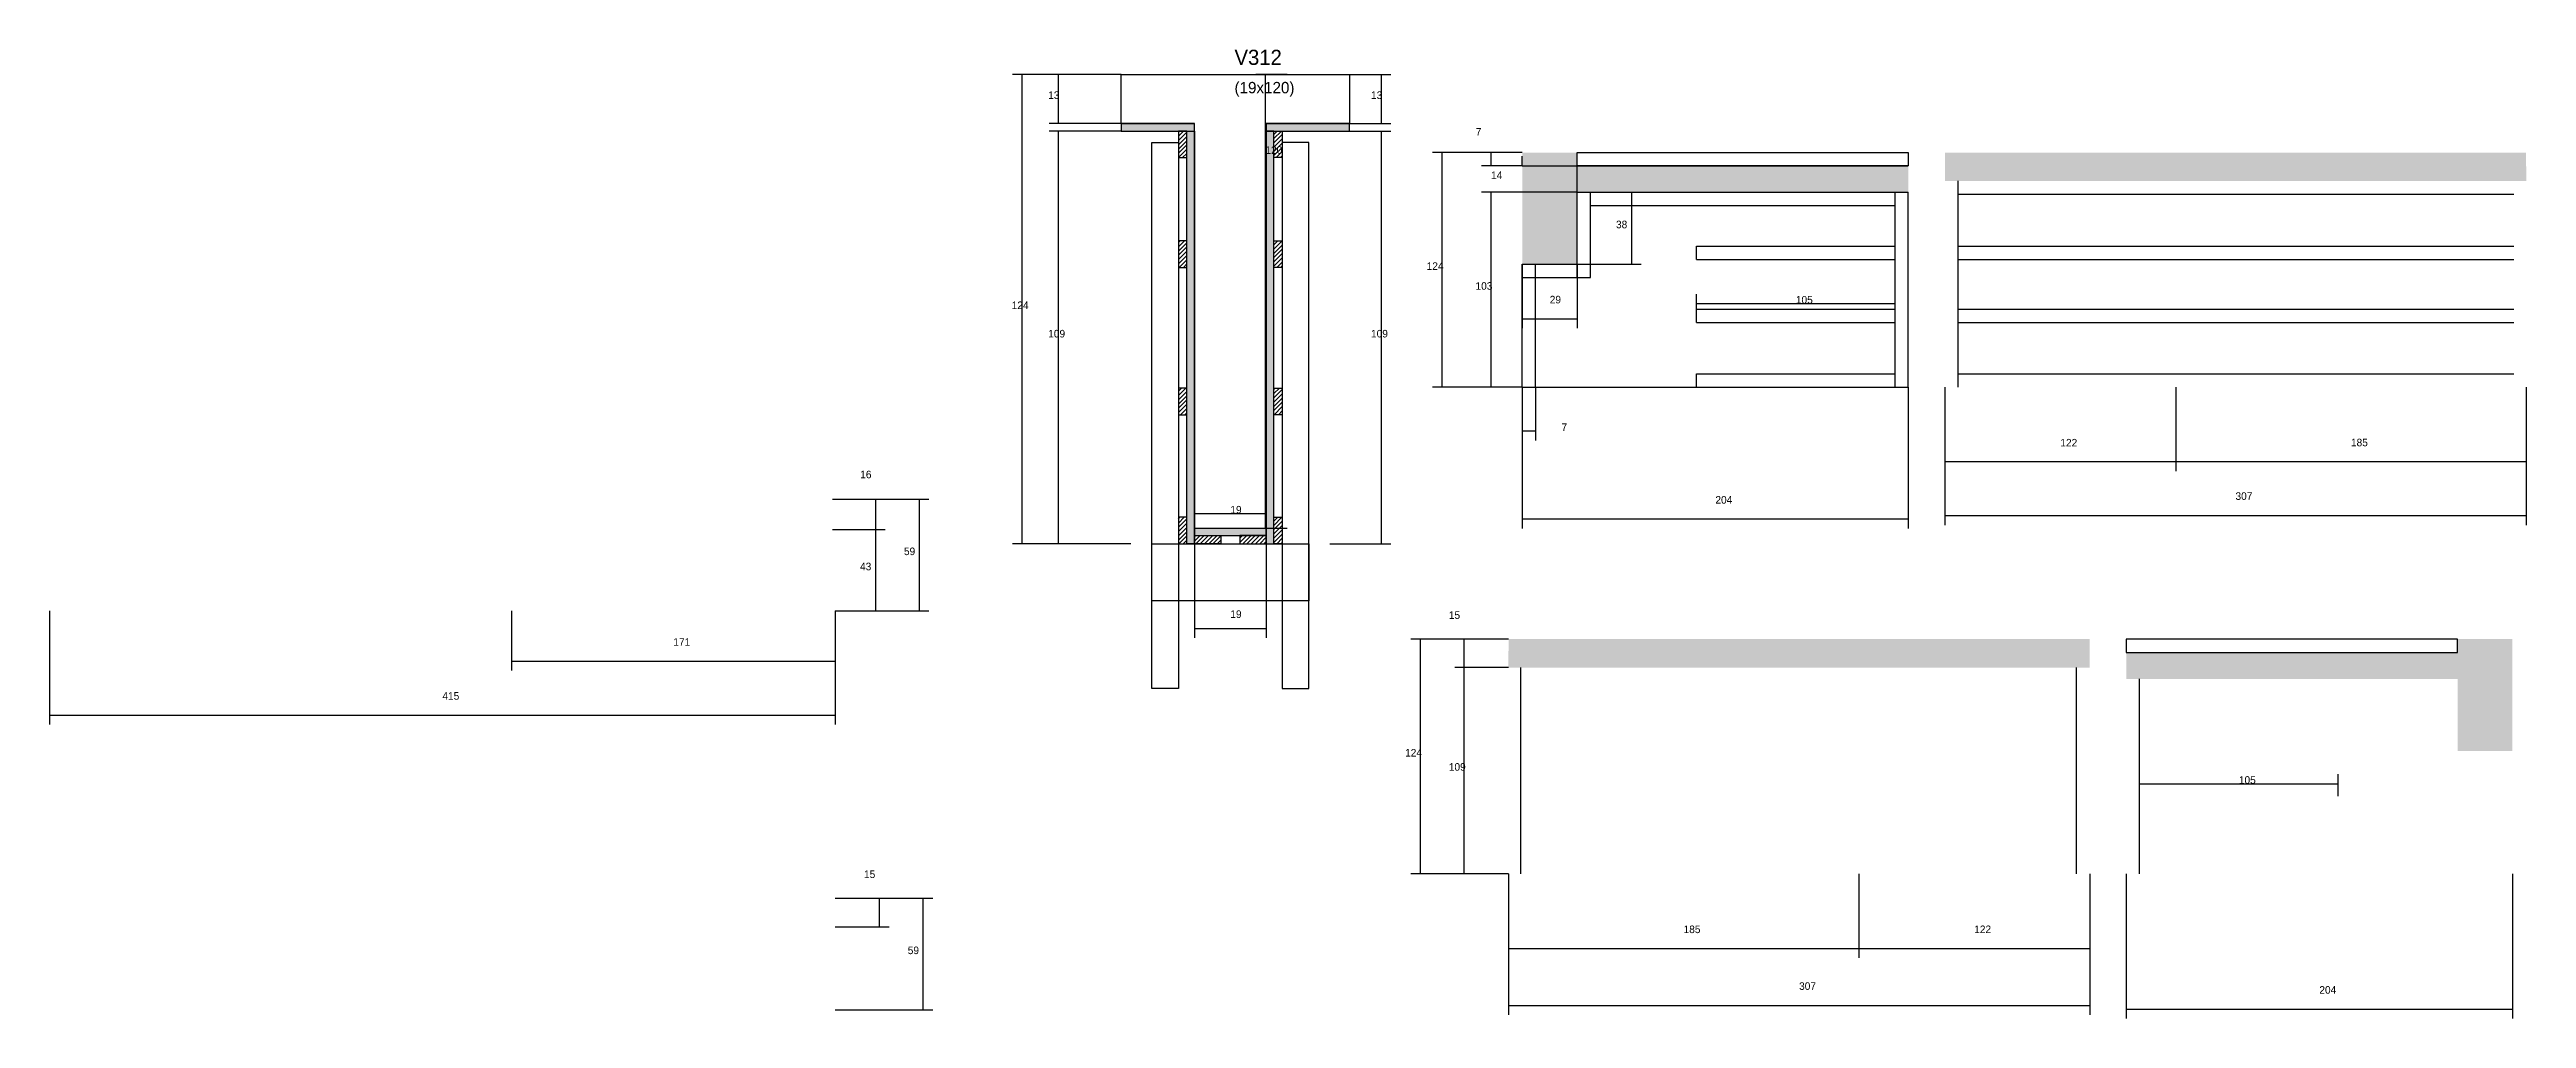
# Model space of a CAD drawing. Header units: metres. Extents: x -2848 to 22762, y -49062 to 1016.
# Drawn here: x 974 to 2282, y -2699 to -2187 of the extents above; entities that cross this region are included whole.
import ezdxf

# ---------------------------------------------------------------- set-up
doc = ezdxf.new("R2010")
doc.units = ezdxf.units.M
for name, color, linetype in [('CONCRETO', 251, 'Continuous'), ('COTA', 4, 'Continuous'), ('Cota Seção (2x)', 4, 'Continuous'), ('Hachura', 253, 'Continuous'), ('Madeira', 126, 'Continuous'), ('Painéis', 200, 'Continuous'), ('SARR_2.2x7', 40, 'Continuous'), ('SARR_3.5x7', 81, 'Continuous'), ('Texto Seção', 7, 'Continuous')]:
    doc.layers.add(name, color=color, linetype=linetype)

msp = doc.modelspace()

# ---------------------------------------------------------------- texts
at = {"layer": 'COTA'}
for s, p in [('13', (1501.6, -2213)), ('13', (1672.1, -2213)), ('7', (1727.4, -2232.4)), ('14', (1735.5, -2255.3)), ('103', (1727.3, -2313.8)), ('124', (1482.3, -2324)), ('109', (1501.6, -2339)), ('109', (1672.1, -2339)), ('7', (1772.7, -2388.4)), ('122', (2036.2, -2396.6)), ('185', (2189.7, -2396.5)), ('16', (1402.3, -2413.4)), ('204', (1854, -2426.8)), ('307', (2128.7, -2424.8)), ('43', (1402.2, -2462)), ('59', (1425.4, -2454)), ('19', (1597.8, -2487.2)), ('15', (1713.2, -2487.7)), ('171', (1303.6, -2501.9)), ('415', (1181.6, -2530.4)), ('124', (1690.1, -2560.4)), ('109', (1713.2, -2567.9)), ('15', (1404.3, -2624.6)), ('185', (1837.2, -2653.7)), ('122', (1990.7, -2653.7)), ('59', (1427.4, -2664.8)), ('307', (1898.2, -2683.7)), ('204', (2173, -2685.7))]:
    msp.add_text(s, height=4, dxfattribs=at).set_placement(p)
at = {"layer": 'Cota Seção (2x)'}
for s, p in [('120', (1616.3, -2242)), ('38', (1801.5, -2281.3)), ('124', (1701.5, -2303.3)), ('29', (1766.5, -2321)), ('105', (1896.5, -2321.1)), ('19', (1597.8, -2432)), ('105', (2130.5, -2574.8))]:
    msp.add_text(s, height=4, dxfattribs=at).set_placement(p)
at = {"layer": 'Texto Seção'}
for s, height, p in [('V312', 8, (1600, -2195)), ('(19x120)', 6, (1600, -2210))]:
    msp.add_text(s, height=height, dxfattribs=at).set_placement(p)

# ---------------------------------------------------------------- hatches: boundary and pattern name
at = {"layer": 'COTA'}
h = msp.add_hatch(dxfattribs=at)
h.set_pattern_fill('AR-CONC', scale=0.03)
h.paths.add_polyline_path([(1781, -2300.3), (1781, -2262.3), (1781, -2262.3), (1955.9, -2262.3), (1955.9, -2262.3), (1955.9, -2248.3), (1955.9, -2248.3), (1781, -2248.3), (1781, -2248.3), (1781, -2241.3), (1781, -2241.3), (1752, -2241.3), (1752, -2241.3), (1752, -2300.3), (1752, -2300.3), (1781, -2300.3)])
h = msp.add_hatch(dxfattribs=at)
h.set_pattern_fill('AR-CONC', scale=0.03)
h.paths.add_polyline_path([(1975.2, -2241.3), (1975.2, -2256.3), (1975.2, -2256.3), (2282.4, -2256.3), (2282.4, -2256.3), (2282.1, -2241.3), (2282.1, -2241.3), (1975.2, -2241.3)])
h = msp.add_hatch(dxfattribs=at)
h.set_pattern_fill('AR-CONC', scale=0.03)
h.paths.add_polyline_path([(2051.7, -2498.4), (2051.7, -2513.4), (2051.7, -2513.4), (1744.6, -2513.4), (1744.6, -2513.4), (1744.8, -2498.4), (1744.8, -2498.4), (2051.7, -2498.4)])
h = msp.add_hatch(dxfattribs=at)
h.set_pattern_fill('AR-CONC', scale=0.03)
h.paths.add_polyline_path([(2246, -2557.4), (2246, -2519.4), (2246, -2519.4), (2071, -2519.4), (2071, -2519.4), (2071, -2505.4), (2071, -2505.4), (2246, -2505.4), (2246, -2505.4), (2246, -2498.4), (2246, -2498.4), (2275, -2498.4), (2275, -2498.4), (2275, -2557.4), (2275, -2557.4), (2246, -2557.4)])
at = {"layer": 'Hachura'}
h = msp.add_hatch(color=8, dxfattribs=at)
h.dxf.hatch_style = 1
h.paths.add_polyline_path([(1578.8, -2230), (1578.8, -2226), (1578.8, -2226), (1540.2, -2226), (1540.2, -2226), (1540.2, -2230), (1540.2, -2230), (1578.8, -2230)])
h = msp.add_hatch(dxfattribs=at)
h.set_pattern_fill('ANSI31', scale=0.5)
h.paths.add_polyline_path([(1570.4, -2244), (1574.8, -2244), (1574.8, -2244), (1574.8, -2230), (1574.8, -2230), (1570.4, -2230), (1570.4, -2230), (1570.4, -2244)])
h = msp.add_hatch(color=8, dxfattribs=at)
h.dxf.hatch_style = 1
h.paths.add_polyline_path([(1574.8, -2230), (1578.8, -2230), (1578.8, -2230), (1578.8, -2448), (1578.8, -2448), (1574.8, -2448), (1574.8, -2448), (1574.8, -2230)])
h = msp.add_hatch(color=8, dxfattribs=at)
h.dxf.hatch_style = 1
h.paths.add_polyline_path([(1660.8, -2230), (1660.8, -2226), (1660.8, -2226), (1616.8, -2226), (1616.8, -2226), (1616.8, -2230), (1616.8, -2230), (1660.8, -2230)])
h = msp.add_hatch(color=8, dxfattribs=at)
h.dxf.hatch_style = 1
h.paths.add_polyline_path([(1620.8, -2228), (1616.8, -2228), (1616.8, -2228), (1616.8, -2448), (1616.8, -2448), (1620.8, -2448), (1620.8, -2448), (1620.8, -2228)])
h = msp.add_hatch(dxfattribs=at)
h.set_pattern_fill('ANSI31', scale=0.5)
h.paths.add_polyline_path([(1625.2, -2244), (1620.8, -2244), (1620.8, -2244), (1620.8, -2230), (1620.8, -2230), (1625.2, -2230), (1625.2, -2230), (1625.2, -2244)])
h = msp.add_hatch(dxfattribs=at)
h.set_pattern_fill('ANSI31', scale=0.5)
h.paths.add_polyline_path([(1570.4, -2302), (1574.8, -2302), (1574.8, -2302), (1574.8, -2288), (1574.8, -2288), (1570.4, -2288), (1570.4, -2288), (1570.4, -2302)])
h = msp.add_hatch(dxfattribs=at)
h.set_pattern_fill('ANSI31', scale=0.5)
h.paths.add_polyline_path([(1625.2, -2302), (1620.8, -2302), (1620.8, -2302), (1620.8, -2288), (1620.8, -2288), (1625.2, -2288), (1625.2, -2288), (1625.2, -2302)])
h = msp.add_hatch(dxfattribs=at)
h.set_pattern_fill('ANSI31', scale=0.5)
h.paths.add_polyline_path([(1570.4, -2379.8), (1574.8, -2379.8), (1574.8, -2379.8), (1574.8, -2365.8), (1574.8, -2365.8), (1570.4, -2365.8), (1570.4, -2365.8), (1570.4, -2379.8)])
h = msp.add_hatch(dxfattribs=at)
h.set_pattern_fill('ANSI31', scale=0.5)
h.paths.add_polyline_path([(1625.2, -2379.8), (1620.8, -2379.8), (1620.8, -2379.8), (1620.8, -2365.8), (1620.8, -2365.8), (1625.2, -2365.8), (1625.2, -2365.8), (1625.2, -2379.8)])
h = msp.add_hatch(dxfattribs=at)
h.set_pattern_fill('ANSI31', scale=0.5)
h.paths.add_polyline_path([(1570.4, -2448), (1574.8, -2448), (1574.8, -2448), (1574.8, -2434), (1574.8, -2434), (1570.4, -2434), (1570.4, -2434), (1570.4, -2448)])
h = msp.add_hatch(color=8, dxfattribs=at)
h.dxf.hatch_style = 1
h.paths.add_polyline_path([(1616.8, -2443.6), (1616.8, -2440), (1616.8, -2440), (1578.8, -2440), (1578.8, -2440), (1578.8, -2443.6), (1578.8, -2443.6), (1616.8, -2443.6)])
h = msp.add_hatch(dxfattribs=at)
h.set_pattern_fill('ANSI31', scale=0.5)
h.paths.add_polyline_path([(1578.8, -2448), (1578.8, -2443.6), (1578.8, -2443.6), (1592.8, -2443.6), (1592.8, -2443.6), (1592.8, -2448), (1592.8, -2448), (1578.8, -2448)])
h = msp.add_hatch(dxfattribs=at)
h.set_pattern_fill('ANSI31', scale=0.5)
h.paths.add_polyline_path([(1616.8, -2448), (1616.8, -2443.6), (1616.8, -2443.6), (1602.8, -2443.6), (1602.8, -2443.6), (1602.8, -2448), (1602.8, -2448), (1616.8, -2448)])
h = msp.add_hatch(dxfattribs=at)
h.set_pattern_fill('ANSI31', scale=0.5)
h.paths.add_polyline_path([(1625.2, -2448), (1620.8, -2448), (1620.8, -2448), (1620.8, -2434), (1620.8, -2434), (1625.2, -2434), (1625.2, -2434), (1625.2, -2448)])

# ---------------------------------------------------------------- linework, layer by layer
at = {"layer": 'CONCRETO'}
msp.add_lwpolyline([(1540.2, -2226), (1540.2, -2200), (1660.8, -2200), (1660.8, -2226), (1616.8, -2226), (1616.8, -2440), (1578.8, -2440), (1578.8, -2226)], close=True, dxfattribs=at)
at = {"layer": 'COTA'}
for p, q in [((1540.2, -2200), (1482.8, -2200)), ((1487.8, -2448), (1487.8, -2200)), ((1540.2, -2200), (1502.1, -2200)), ((1507.1, -2226), (1507.1, -2200)), ((1660.8, -2200), (1682.6, -2200)), ((1677.6, -2226), (1677.6, -2200)), ((1540.2, -2226), (1502.1, -2226)), ((1540.2, -2230), (1502.1, -2230)), ((1507.1, -2448), (1507.1, -2230)), ((1660.8, -2226), (1682.6, -2226)), ((1660.8, -2230), (1682.6, -2230)), ((1677.6, -2448), (1677.6, -2230)), ((1752, -2241.3), (1730.5, -2241.3)), ((1752, -2248.3), (1730.5, -2248.3)), ((1735.5, -2248.3), (1735.5, -2241.3)), ((1752, -2248.3), (1752, -2243.3)), ((1752, -2248.3), (1781, -2248.3)), ((1781, -2262.3), (1781, -2243.3)), ((1781, -2262.3), (1730.5, -2262.3)), ((1735.5, -2365.3), (1735.5, -2262.3)), ((1752, -2365.3), (1730.5, -2365.3)), ((1752, -2365.3), (1752, -2439.9)), ((1752, -2365.3), (1752, -2393.4)), ((1759, -2365.3), (1759, -2393.4)), ((1955.9, -2365.3), (1955.9, -2439.9)), ((1975.2, -2365.3), (1975.2, -2409.6)), ((1975.2, -2365.3), (1975.2, -2438.1)), ((2097.2, -2365.3), (2097.2, -2409.6)), ((2097.2, -2365.3), (2097.2, -2409.6)), ((2282.2, -2365.3), (2282.2, -2409.6)), ((2282.2, -2365.3), (2282.2, -2438.1)), ((1752, -2388.4), (1759, -2388.4)), ((1975.2, -2404.6), (2097.2, -2404.6)), ((2097.2, -2404.6), (2282.2, -2404.6)), ((1387.6, -2424.5), (1415.5, -2424.5)), ((1387.6, -2424.5), (1438.6, -2424.5)), ((1410.5, -2440.5), (1410.5, -2424.5)), ((1433.6, -2483.5), (1433.6, -2424.5)), ((1975.2, -2433.1), (2282.2, -2433.1)), ((1387.6, -2440.5), (1415.5, -2440.5)), ((1387.6, -2440.5), (1415.5, -2440.5)), ((1410.5, -2483.5), (1410.5, -2440.5)), ((1752, -2434.9), (1955.9, -2434.9)), ((1545.2, -2448), (1482.8, -2448)), ((1545.2, -2448), (1502.1, -2448)), ((1578.8, -2448), (1578.8, -2497.7)), ((1616.8, -2448), (1616.8, -2497.7)), ((1650.4, -2448), (1682.6, -2448)), ((974.1, -2483.5), (974.1, -2543.5)), ((1218.1, -2483.5), (1218.1, -2515)), ((1389.1, -2483.5), (1389.1, -2515)), ((1389.1, -2483.5), (1389.1, -2543.5)), ((1389.1, -2483.5), (1415.5, -2483.5)), ((1389.1, -2483.5), (1438.6, -2483.5)), ((1578.8, -2492.7), (1616.8, -2492.7)), ((1744.7, -2498.4), (1693.2, -2498.4)), ((1698.2, -2622.4), (1698.2, -2498.4)), ((1744.7, -2498.4), (1716.3, -2498.4)), ((1721.3, -2513.4), (1721.3, -2498.4)), ((1218.1, -2510), (1389.1, -2510)), ((1744.7, -2513.4), (1716.3, -2513.4)), ((1744.7, -2513.4), (1716.3, -2513.4)), ((1721.3, -2622.4), (1721.3, -2513.4)), ((974.1, -2538.5), (1389.1, -2538.5)), ((1744.7, -2622.4), (1693.2, -2622.4)), ((1744.7, -2622.4), (1716.3, -2622.4)), ((1744.7, -2622.4), (1744.7, -2666.8)), ((1744.7, -2622.4), (1744.7, -2696.9)), ((1929.7, -2622.4), (1929.7, -2666.8)), ((1929.7, -2622.4), (1929.7, -2666.8)), ((2051.7, -2622.4), (2051.7, -2666.8)), ((2051.7, -2622.4), (2051.7, -2696.9)), ((2071, -2622.4), (2071, -2698.8)), ((2275, -2622.4), (2275, -2698.8)), ((1389.1, -2635.3), (1417.5, -2635.3)), ((1389.1, -2635.3), (1440.6, -2635.3)), ((1412.5, -2650.3), (1412.5, -2635.3)), ((1435.6, -2694.3), (1435.6, -2635.3)), ((1389.1, -2650.3), (1417.5, -2650.3)), ((1744.7, -2661.8), (1929.7, -2661.8)), ((1929.7, -2661.8), (2051.7, -2661.8)), ((1389.1, -2694.3), (1440.6, -2694.3)), ((1744.7, -2691.9), (2051.7, -2691.9)), ((2071, -2693.8), (2275, -2693.8))]:
    msp.add_line(p, q, dxfattribs=at)
at = {"layer": 'Cota Seção (2x)'}
for p, q in [((1627.8, -2200), (1611.3, -2200)), ((1616.3, -2440), (1616.3, -2200)), ((1752, -2241.3), (1704.6, -2241.3)), ((1709.6, -2365.3), (1709.6, -2241.3)), ((1781, -2262.3), (1814.8, -2262.3)), ((1809.8, -2300.3), (1809.8, -2262.3)), ((1752, -2300.3), (1752, -2334.1)), ((1781, -2300.3), (1814.8, -2300.3)), ((1781, -2300.3), (1781, -2334.1)), ((1844, -2327.6), (1844, -2316.1)), ((1844, -2321.1), (1949, -2321.1)), ((1949, -2327.6), (1949, -2316.1)), ((1752, -2329.1), (1781, -2329.1)), ((1752, -2365.3), (1704.6, -2365.3)), ((1578.8, -2448), (1578.8, -2427)), ((1578.8, -2432), (1616.8, -2432)), ((1616.8, -2448), (1616.8, -2427)), ((1627.8, -2440), (1611.3, -2440)), ((2078, -2581.3), (2078, -2569.8)), ((2078, -2574.8), (2183, -2574.8)), ((2183, -2581.3), (2183, -2569.8))]:
    msp.add_line(p, q, dxfattribs=at)
at = {"layer": 'Madeira'}
for points in [[(1570.4, -2244), (1574.8, -2244), (1574.8, -2230), (1570.4, -2230)], [(1625.2, -2244), (1620.8, -2244), (1620.8, -2230), (1625.2, -2230)], [(1570.4, -2302), (1574.8, -2302), (1574.8, -2288), (1570.4, -2288)], [(1625.2, -2302), (1620.8, -2302), (1620.8, -2288), (1625.2, -2288)], [(1570.4, -2379.8), (1574.8, -2379.8), (1574.8, -2365.8), (1570.4, -2365.8)], [(1625.2, -2379.8), (1620.8, -2379.8), (1620.8, -2365.8), (1625.2, -2365.8)], [(1570.4, -2448), (1574.8, -2448), (1574.8, -2434), (1570.4, -2434)], [(1578.8, -2448), (1578.8, -2443.6), (1592.8, -2443.6), (1592.8, -2448)], [(1616.8, -2448), (1616.8, -2443.6), (1602.8, -2443.6), (1602.8, -2448)], [(1625.2, -2448), (1620.8, -2448), (1620.8, -2434), (1625.2, -2434)]]:
    msp.add_lwpolyline(points, close=True, dxfattribs=at)
at = {"layer": 'Painéis'}
for p, q in [((1540.2, -2226), (1578.8, -2226)), ((1616.8, -2226), (1660.8, -2226)), ((1781, -2241.3), (1955.9, -2241.3)), ((1781, -2248.3), (1781, -2241.3)), ((1781, -2248.3), (1955.9, -2248.3)), ((1781, -2262.3), (1955.9, -2262.3)), ((1781, -2300.3), (1781, -2262.3)), ((1955.9, -2365.3), (1955.9, -2262.3)), ((1752, -2300.3), (1781, -2300.3)), ((1752, -2365.3), (1752, -2300.3)), ((1752, -2365.3), (1955.9, -2365.3))]:
    msp.add_line(p, q, dxfattribs=at)
for points in [[(1578.8, -2230), (1578.8, -2226), (1540.2, -2226), (1540.2, -2230)], [(1574.8, -2230), (1578.8, -2230), (1578.8, -2448), (1574.8, -2448)], [(1660.8, -2230), (1660.8, -2226), (1616.8, -2226), (1616.8, -2230)], [(1620.8, -2230), (1616.8, -2230), (1616.8, -2448), (1620.8, -2448)], [(1955.9, -2248.3), (1781, -2248.3), (1781, -2241.3), (1955.9, -2241.3)], [(1616.8, -2443.6), (1616.8, -2440), (1578.8, -2440), (1578.8, -2443.6)], [(2071, -2505.4), (2246, -2505.4), (2246, -2498.4), (2071, -2498.4)]]:
    msp.add_lwpolyline(points, close=True, dxfattribs=at)
at = {"layer": 'SARR_2.2x7'}
for p, q in [((1788, -2307.3), (1788, -2262.3)), ((1949, -2365.3), (1949, -2262.3)), ((1982.2, -2365.3), (1982.2, -2256.3)), ((1982.2, -2263.3), (2097.2, -2263.3)), ((2097.2, -2263.3), (2275.8, -2263.3)), ((1788, -2269.3), (1949, -2269.3)), ((1759, -2365.3), (1759, -2300.3)), ((1781, -2307.3), (1781, -2300.3)), ((1844, -2290.8), (1949, -2290.8)), ((1844, -2297.8), (1844, -2290.8)), ((1844, -2297.8), (1949, -2297.8)), ((1982.2, -2290.8), (2097.2, -2290.8)), ((1982.2, -2297.8), (2097.2, -2297.8)), ((2097.2, -2290.8), (2275.8, -2290.8)), ((2097.2, -2297.8), (2275.8, -2297.8)), ((1752, -2307.3), (1781, -2307.3)), ((1781, -2307.3), (1788, -2307.3)), ((1844, -2324.1), (1949, -2324.1)), ((1844, -2331.1), (1844, -2324.1)), ((1982.2, -2324.1), (2097.2, -2324.1)), ((2097.2, -2324.1), (2275.8, -2324.1)), ((1844, -2331.1), (1949, -2331.1)), ((1982.2, -2331.1), (2097.2, -2331.1)), ((2097.2, -2331.1), (2275.8, -2331.1)), ((1844, -2358.3), (1949, -2358.3)), ((1844, -2365.3), (1844, -2358.3)), ((1982.2, -2358.3), (2097.2, -2358.3)), ((2097.2, -2358.3), (2275.8, -2358.3)), ((1751.2, -2622.4), (1751.2, -2513.4)), ((2044.8, -2622.4), (2044.8, -2513.4)), ((2078, -2622.4), (2078, -2519.4))]:
    msp.add_line(p, q, dxfattribs=at)
at = {"layer": 'SARR_3.5x7'}
for points in [[(1556.4, -2236), (1570.4, -2236), (1570.4, -2524.5), (1556.4, -2524.5)], [(1639.2, -2236), (1625.2, -2236), (1625.2, -2524.5), (1639.2, -2524.5)], [(1556.4, -2448), (1639.2, -2448), (1639.2, -2478.1), (1556.4, -2478.1)]]:
    msp.add_lwpolyline(points, close=True, dxfattribs=at)

msp.set_redraw_order([(e.dxf.handle, doc.entitydb.next_handle()) for e in msp.query("TEXT MTEXT ATTDEF DIMENSION ARC_DIMENSION")])  # texts and dimensions are drawn at this point

doc.saveas('drawing.dxf')
